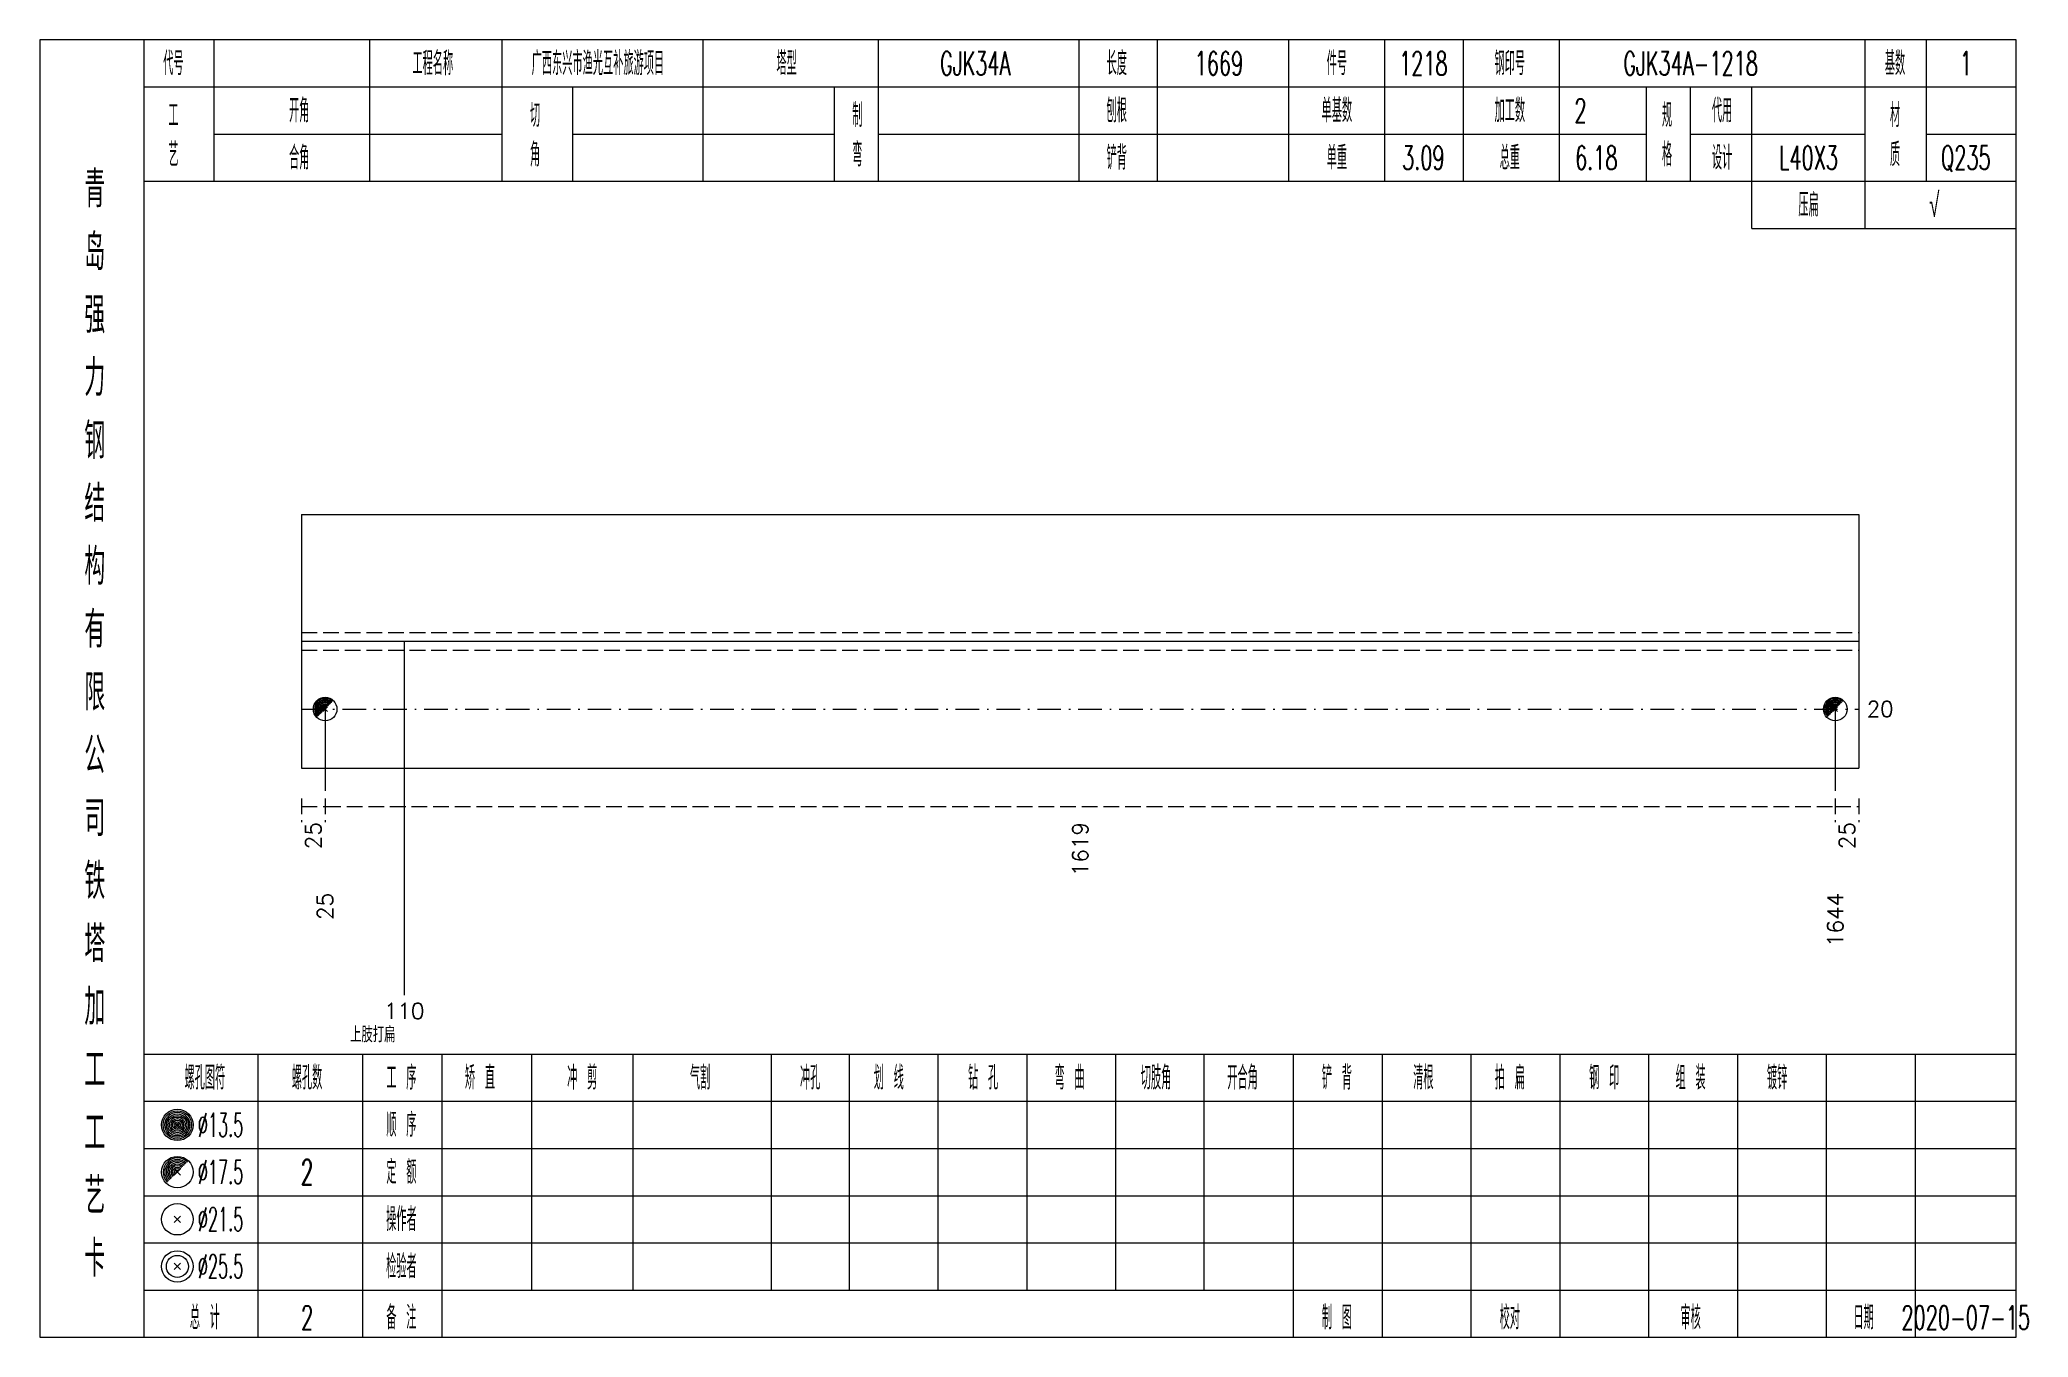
# Model space of a CAD drawing. Extents: x 0 to 2606, y -377 to 6479.
# Drawn here: x 0 to 252.9, y 1050 to 1215 of the extents above; entities that cross this region are included whole.
import ezdxf
from ezdxf.enums import TextEntityAlignment as Align

# ---------------------------------------------------------------- set-up
doc = ezdxf.new("R2010")
doc.units = 0
doc.header["$MEASUREMENT"] = 0
doc.linetypes.add('一点画线', pattern=[5.2, 3, -1, 0.2, -1])
doc.linetypes.add('虚线', pattern=[2.75, 2, -0.75])
doc.layers.get('0').update_dxf_attribs({"linetype": 'CONTINUOUS', "lineweight": 25})
for name, color, linetype, lineweight in [('1', 7, 'CONTINUOUS', 25), ('2', 7, 'CONTINUOUS', 25), ('4', 7, 'CONTINUOUS', 25)]:
    doc.layers.add(name, color=color, linetype=linetype, lineweight=lineweight)
doc.styles.get("Standard").update_dxf_attribs({"font": 'simplex.shx', "width": 0.7, "height": 3, "bigfont": 'gbhzfs.shx'})

msp = doc.modelspace()

# ---------------------------------------------------------------- texts
at = {"color": 7, "linetype": 'Continuous', "lineweight": 13}
msp.add_text('20', height=2, dxfattribs=at).set_placement((232.4, 1129.88), align=Align.MIDDLE_LEFT)
at = {"color": 8, "linetype": 'Continuous', "lineweight": 9}
for s, p in [('25', (34.8, 1115.5)), ('1619', (132.35, 1115.5)), ('25', (229.9, 1115.5))]:
    msp.add_text(s, height=2, rotation=90, dxfattribs=at).set_placement(p, align=Align.MIDDLE_RIGHT)
at = {"layer": '1', "color": 7, "linetype": 'Continuous', "lineweight": 13}
for s, p in [('25', (36.3, 1106.5)), ('1644', (228.4, 1106.5))]:
    msp.add_text(s, height=2, rotation=90, dxfattribs=at).set_placement(p, align=Align.MIDDLE_RIGHT)
at = {"layer": '2', "color": 7, "linetype": 'Continuous', "lineweight": 13}
for s, p in [('110', (46.36, 1092.5)), ('上肢打扁', (42.36, 1089.5))]:
    msp.add_text(s, height=2, dxfattribs=at).set_placement(p, align=Align.TOP_CENTER)
at = {"layer": '4', "color": 1, "linetype": 'Continuous', "lineweight": 13}
for s, height, width, p in [('代号', 3, 0.6, (17, 1212)), ('工程名称', 3, 0.6, (50, 1212)), ('广西东兴市渔光互补旅游项目', 3, 0.6, (71, 1212)), ('塔型', 3, 0.6, (95, 1212)), ('GJK34A', 3, 0.6, (119, 1212)), ('长度', 3, 0.6, (137, 1212)), ('1669', 3, 0.6, (150, 1212)), ('件号', 3, 0.6, (165, 1212)), ('1218', 3, 0.6, (176, 1212)), ('钢印号', 3, 0.6, (187, 1212)), ('GJK34A-1218', 3, 0.6, (210, 1212)), ('基数', 3, 0.6, (236, 1212)), ('1', 3, 0.6, (245, 1212)), ('工', 3, 0.6, (17, 1205.4)), ('开角', 3, 0.6, (33, 1206)), ('切', 3, 0.6, (63, 1205.4)), ('制', 3, 0.6, (104, 1205.4)), ('刨根', 3, 0.6, (137, 1206)), ('单基数', 3, 0.6, (165, 1206)), ('加工数', 3, 0.6, (187, 1206)), ('2', 3, 0.6, (196, 1206)), ('规', 3, 0.6, (207, 1205.4)), ('代用', 3, 0.6, (214, 1206)), ('材', 3, 0.6, (236, 1205.4)), ('艺', 3, 0.6, (17, 1200.4)), ('合角', 3, 0.6, (33, 1200)), ('角', 3, 0.6, (63, 1200.4)), ('弯', 3, 0.6, (104, 1200.4)), ('铲背', 3, 0.6, (137, 1200)), ('单重', 3, 0.6, (165, 1200)), ('3.09', 3, 0.6, (176, 1200)), ('总重', 3, 0.6, (187, 1200)), ('6.18', 3, 0.6, (198, 1200)), ('格', 3, 0.6, (207, 1200.4)), ('设计', 3, 0.6, (214, 1200)), ('L40X3', 3, 0.6, (225, 1200)), ('质', 3, 0.6, (236, 1200.4)), ('Q235', 3, 0.6, (245, 1200)), ('青', 4.6, 0.8, (7, 1196)), ('压扁', 3, 0.6, (225, 1194)), ('√', 3, 0.6, (241, 1194)), ('岛', 4.6, 0.8, (7, 1188)), ('强', 4.6, 0.8, (7, 1180)), ('力', 4.6, 0.8, (7, 1172)), ('钢', 4.6, 0.8, (7, 1164)), ('结', 4.6, 0.8, (7, 1156)), ('构', 4.6, 0.8, (7, 1148)), ('有', 4.6, 0.8, (7, 1140)), ('限', 4.6, 0.8, (7, 1132)), ('公', 4.6, 0.8, (7, 1124)), ('司', 4.6, 0.8, (7, 1116)), ('铁', 4.6, 0.8, (7, 1108)), ('塔', 4.6, 0.8, (7, 1100)), ('加', 4.6, 0.8, (7, 1092)), ('工', 4.6, 0.8, (7, 1084)), ('螺孔图符', 3, 0.6, (21, 1083)), ('螺孔数', 3, 0.6, (34, 1083)), ('工 序', 3, 0.6, (46, 1083)), ('矫 直', 3, 0.6, (56, 1083)), ('冲 剪', 3, 0.6, (69, 1083)), ('气割', 3, 0.6, (84, 1083)), ('冲孔', 3, 0.6, (98, 1083)), ('划 线', 3, 0.6, (108, 1083)), ('钻 孔', 3, 0.6, (120, 1083)), ('弯 曲', 3, 0.6, (131, 1083)), ('切肢角', 3, 0.6, (142, 1083)), ('开合角', 3, 0.6, (153, 1083)), ('铲 背', 3, 0.6, (165, 1083)), ('清根', 3, 0.6, (176, 1083)), ('拍 扁', 3, 0.6, (187, 1083)), ('钢 印', 3, 0.6, (199, 1083)), ('组 装', 3, 0.6, (210, 1083)), ('镀锌', 3, 0.6, (221, 1083)), ('工', 4.6, 0.8, (7, 1076)), ('%%C13.5', 3, 0.5, (23, 1077)), ('顺 序', 3, 0.6, (46, 1077)), ('%%C17.5', 3, 0.5, (23, 1071)), ('2', 3.2, 0.6, (34, 1071)), ('定 额', 3, 0.6, (46, 1071)), ('艺', 4.6, 0.8, (7, 1068)), ('%%C21.5', 3, 0.5, (23, 1065)), ('操作者', 3, 0.6, (46, 1065)), ('卡', 4.6, 0.8, (7, 1060)), ('%%C25.5', 3, 0.5, (23, 1059)), ('检验者', 3, 0.6, (46, 1059)), ('总 计', 3, 0.6, (21, 1052.5)), ('2', 3, 0.6, (34, 1052.5)), ('备 注', 3, 0.6, (46, 1052.5)), ('制 图', 3, 0.6, (165, 1052.5)), ('校对', 3, 0.6, (187, 1052.5)), ('审核', 3, 0.6, (210, 1052.5)), ('日期', 3, 0.6, (232, 1052.5)), ('2020-07-15', 3, 0.6, (245, 1052.5))]:
    msp.add_text(s, height=height, dxfattribs=dict(at, width=width)).set_placement(p, align=Align.MIDDLE_CENTER)

# ---------------------------------------------------------------- linework, layer by layer
at = {"color": 7, "linetype": 'Continuous', "lineweight": 18}
for p, q in [((33.3, 1154.62), (33.3, 1122.38)), ((33.3, 1154.62), (231.4, 1154.62)), ((231.4, 1154.62), (231.4, 1122.38)), ((33.3, 1138.5), (231.4, 1138.5))]:
    msp.add_line(p, q, dxfattribs=at)
at = {"color": 1, "linetype": '虚线', "lineweight": 18}
for p, q in [((33.3, 1139.62), (231.4, 1139.62)), ((33.3, 1137.38), (231.4, 1137.38))]:
    msp.add_line(p, q, dxfattribs=at)
at = {"color": 3, "linetype": '一点画线', "lineweight": 13}
msp.add_line((33.3, 1129.88), (231.4, 1129.88), dxfattribs=at)
at = {"color": 7, "linetype": 'Continuous', "lineweight": 13}
for p, q in [((36.3, 1129.88), (36.3, 1119.5)), ((228.4, 1129.88), (228.4, 1119.5))]:
    msp.add_line(p, q, dxfattribs=at)
at = {"color": 8, "linetype": '虚线', "lineweight": 9}
for p, q in [((33.3, 1118.5), (33.3, 1115.5)), ((36.3, 1118.5), (36.3, 1115.5)), ((36.3, 1118.5), (36.3, 1115.5)), ((228.4, 1118.5), (228.4, 1115.5)), ((228.4, 1118.5), (228.4, 1115.5)), ((231.4, 1118.5), (231.4, 1115.5)), ((33.3, 1117.5), (36.3, 1117.5)), ((36.3, 1117.5), (228.4, 1117.5)), ((228.4, 1117.5), (231.4, 1117.5))]:
    msp.add_line(p, q, dxfattribs=at)
at = {"layer": '1', "color": 7, "linetype": 'Continuous', "lineweight": 0}
for p, q in [((36, 1129.58), (36.6, 1130.17)), ((36, 1130.17), (36.6, 1129.58)), ((228.1, 1129.58), (228.7, 1130.17)), ((228.1, 1130.17), (228.7, 1129.58))]:
    msp.add_line(p, q, dxfattribs=at)
at = {"layer": '1', "color": 7, "linetype": 'Continuous', "lineweight": 18}
msp.add_line((33.3, 1122.38), (231.4, 1122.38), dxfattribs=at)
at = {"layer": '1', "color": 7, "linetype": 'Continuous', "lineweight": 13}
for centre in [(36.3, 1129.88), (228.4, 1129.88)]:
    msp.add_circle(centre, 1.5, dxfattribs=at)
for centre, radius in [((36.3, 1129.88), 1.35), ((36.3, 1129.88), 1.2), ((36.3, 1129.88), 1.05), ((36.3, 1129.88), 0.9), ((228.4, 1129.88), 1.35), ((228.4, 1129.88), 1.2), ((228.4, 1129.88), 1.05), ((228.4, 1129.88), 0.9), ((36.3, 1129.88), 0.75), ((36.3, 1129.88), 0.6), ((36.3, 1129.88), 0.45), ((36.3, 1129.88), 0.3), ((36.3, 1129.88), 0.15), ((228.4, 1129.88), 0.75), ((228.4, 1129.88), 0.6), ((228.4, 1129.88), 0.45), ((228.4, 1129.88), 0.3), ((228.4, 1129.88), 0.15)]:
    msp.add_arc(centre, radius, 45, 225, dxfattribs=at)
at = {"layer": '2', "color": 7, "linetype": 'Continuous', "lineweight": 13}
msp.add_line((46.36, 1138.5), (46.36, 1093.5), dxfattribs=at)
at = {"layer": '4', "color": 1, "linetype": 'Continuous', "lineweight": 18}
for p, q in [((13.3, 1050), (13.3, 1215)), ((22.2, 1197), (22.2, 1215)), ((42, 1197), (42, 1215)), ((58.8, 1197), (58.8, 1215)), ((84.4, 1197), (84.4, 1215)), ((106.7, 1197), (106.7, 1215)), ((132.2, 1197), (132.2, 1215)), ((142.2, 1197), (142.2, 1215)), ((158.9, 1197), (158.9, 1215)), ((171.1, 1197), (171.1, 1215)), ((181.1, 1197), (181.1, 1215)), ((193.3, 1197), (193.3, 1215)), ((232.2, 1191), (232.2, 1215)), ((240, 1197), (240, 1215)), ((13.3, 1209), (251.4, 1209)), ((67.8, 1197), (67.8, 1209)), ((101.1, 1197), (101.1, 1209)), ((204.4, 1197), (204.4, 1209)), ((210, 1197), (210, 1209)), ((217.8, 1191), (217.8, 1209)), ((22.2, 1203), (58.8, 1203)), ((67.8, 1203), (101.1, 1203)), ((106.7, 1203), (204.4, 1203)), ((210, 1203), (232.2, 1203)), ((240, 1203), (251.4, 1203)), ((13.3, 1197), (251.4, 1197)), ((217.8, 1191), (251.4, 1191)), ((13.3, 1086), (251.4, 1086)), ((27.8, 1050), (27.8, 1086)), ((41.1, 1050), (41.1, 1086)), ((51.2, 1050), (51.2, 1086)), ((62.6, 1056), (62.6, 1086)), ((75.5, 1056), (75.5, 1086)), ((93.1, 1056), (93.1, 1086)), ((103, 1056), (103, 1086)), ((114.3, 1056), (114.3, 1086)), ((125.6, 1056), (125.6, 1086)), ((136.9, 1056), (136.9, 1086)), ((148.1, 1056), (148.1, 1086)), ((159.5, 1056), (159.5, 1086)), ((170.8, 1056), (170.8, 1086)), ((182.1, 1056), (182.1, 1086)), ((193.4, 1056), (193.4, 1086)), ((204.7, 1056), (204.7, 1086)), ((216, 1056), (216, 1086)), ((227.3, 1056), (227.3, 1086)), ((238.6, 1056), (238.6, 1086)), ((13.3, 1080), (251.4, 1080)), ((13.3, 1074), (251.4, 1074)), ((13.3, 1068), (251.4, 1068)), ((13.3, 1062), (251.4, 1062)), ((13.3, 1056), (251.4, 1056)), ((159.5, 1050), (159.5, 1056)), ((170.8, 1050), (170.8, 1056)), ((182.1, 1050), (182.1, 1056)), ((193.4, 1050), (193.4, 1056)), ((204.7, 1050), (204.7, 1056)), ((216, 1050), (216, 1056)), ((227.3, 1050), (227.3, 1056)), ((238.6, 1050), (238.6, 1056))]:
    msp.add_line(p, q, dxfattribs=at)
at = {"layer": '4', "color": 7, "linetype": 'Continuous', "lineweight": 13}
for p, q in [((17.3, 1076.8), (17.7, 1077.2)), ((17.7, 1076.8), (17.3, 1077.2)), ((17.1, 1064.6), (17.9, 1065.4)), ((17.9, 1064.6), (17.1, 1065.4)), ((17.1, 1058.6), (17.9, 1059.4)), ((17.9, 1058.6), (17.1, 1059.4))]:
    msp.add_line(p, q, dxfattribs=at)
at = {"layer": '4', "color": 7, "linetype": 'Continuous', "lineweight": 0}
for p, q in [((17.1, 1070.6), (17.9, 1071.4)), ((17.1, 1071.4), (17.9, 1070.6))]:
    msp.add_line(p, q, dxfattribs=at)
at = {"layer": '4', "color": 1, "linetype": 'Continuous', "lineweight": 18}
msp.add_lwpolyline([(0, 1215), (0, 1050), (251.4, 1050), (251.4, 1215)], close=True, dxfattribs=at)
at = {"layer": '4', "color": 7, "linetype": 'Continuous', "lineweight": 13}
for centre, radius in [((17.5, 1077), 2), ((17.5, 1077), 1.8), ((17.5, 1077), 1.6), ((17.5, 1077), 1.4), ((17.5, 1077), 1.2), ((17.5, 1077), 1), ((17.5, 1077), 0.8), ((17.5, 1077), 0.6), ((17.5, 1077), 0.4), ((17.5, 1077), 0.2), ((17.5, 1071), 2), ((17.5, 1065), 2), ((17.5, 1059), 2), ((17.5, 1059), 1.4)]:
    msp.add_circle(centre, radius, dxfattribs=at)
for radius in [1.8, 1.6, 1.4, 1.2, 1, 0.8, 0.6, 0.4, 0.2]:
    msp.add_arc((17.5, 1071), radius, 45, 225, dxfattribs=at)

msp.set_redraw_order([(e.dxf.handle, doc.entitydb.next_handle()) for e in msp.query("TEXT MTEXT ATTDEF DIMENSION ARC_DIMENSION")])  # texts and dimensions are drawn at this point

doc.saveas('drawing.dxf')
